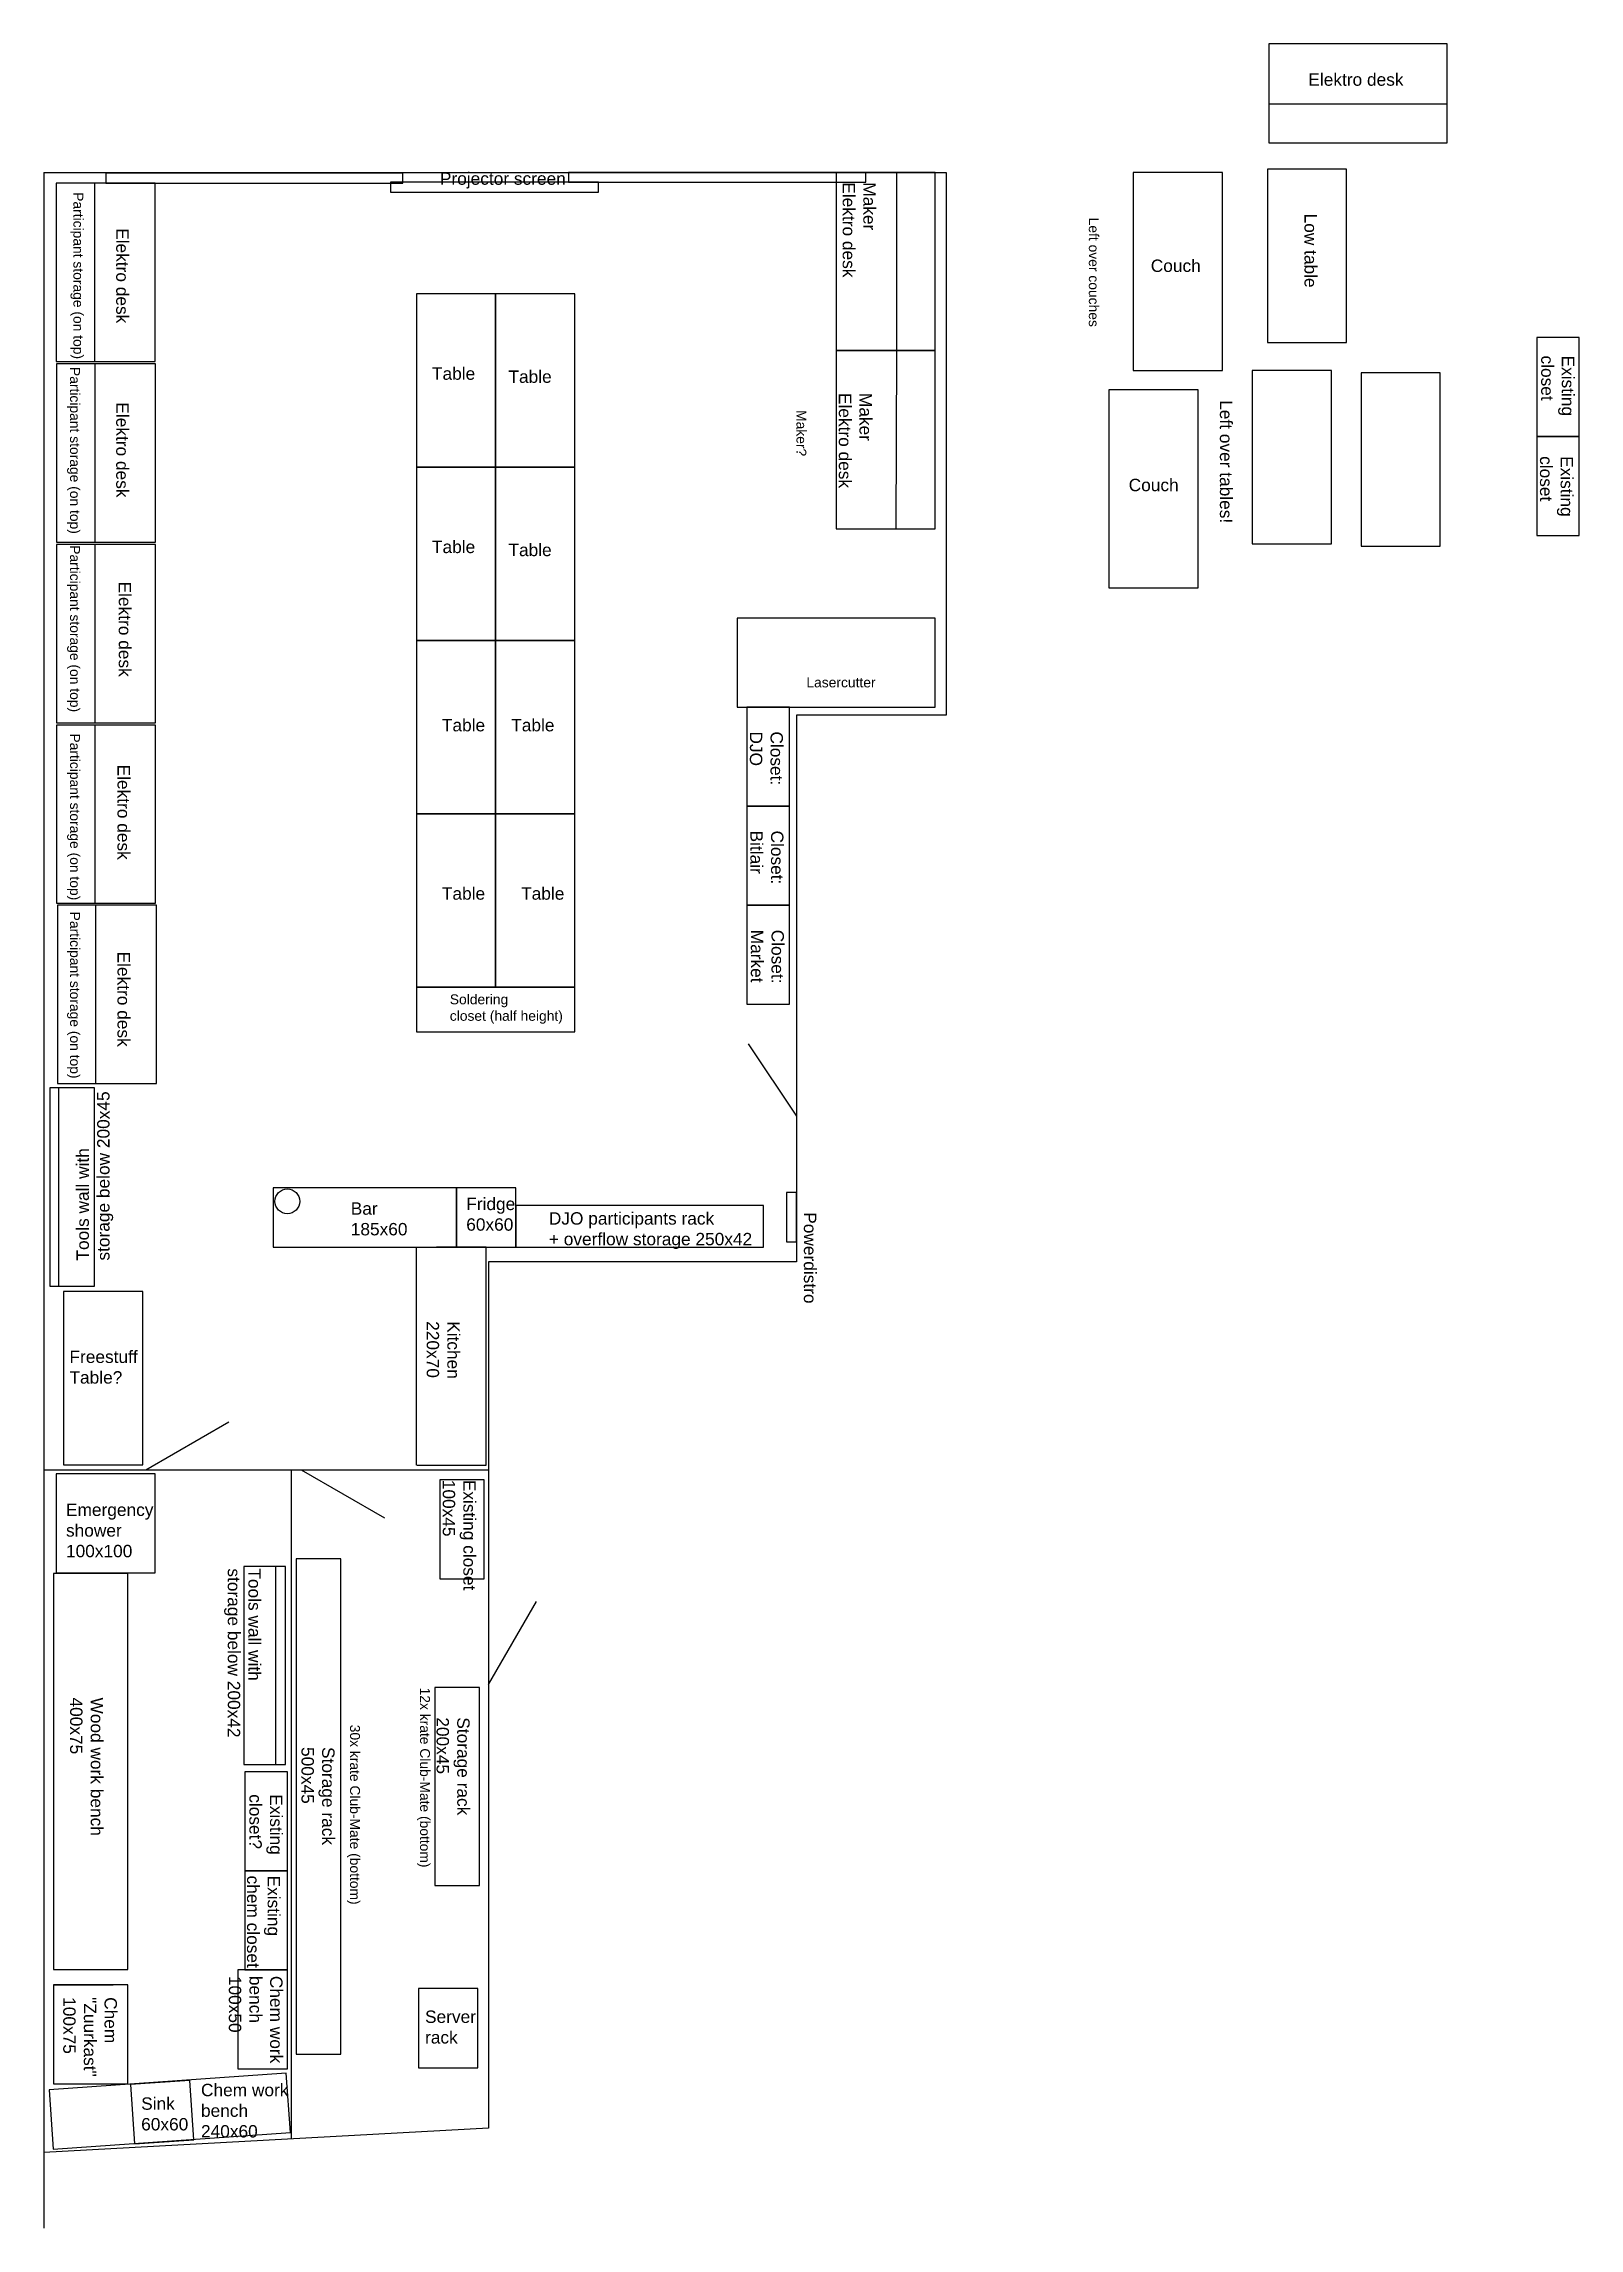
# Model space of a CAD drawing. Header units: centimetres. Extents: x 200 to 1750, y -1876 to 330.
import ezdxf

# ---------------------------------------------------------------- set-up
doc = ezdxf.new("R2010")
doc.units = ezdxf.units.CM
doc.layers.get('0').update_dxf_attribs({"lineweight": 25, "true_color": 0xffffff})
for name, color, linetype, lineweight, true_color in [('Bar', 178, 'Continuous', 25, 0x000000), ('Chem stuff', 136, 'Continuous', 25, 0x008080), ('Closets', 178, 'Continuous', 25, 0x000000), ('Couches', 2, 'Continuous', 25, 0xffff00), ('Desks', 1, 'Continuous', 25, 0xff0000), ('Dimensions', 253, 'Continuous', 25, 0xa0a0a4), ('DJO-participants', 178, 'Continuous', 25, 0x000000), ('Doors', 5, 'Continuous', 25, 0x0000ff), ('Fridge', 216, 'Continuous', 25, 0x800080), ('Kitchen', 178, 'Continuous', 25, 0x000000), ('Lasercutter', 253, 'Continuous', 25, 0xa0a0a4), ('Participant storage', 178, 'Continuous', 25, 0x000000), ('Pipe', 178, 'Continuous', 25, 0x000000), ('Powerdistro', 178, 'Continuous', 25, 0x000000), ('Projector-screen', 178, 'Continuous', 25, 0x000000), ('Serverrack', 178, 'Continuous', 25, 0x000000), ('Storage', 178, 'Continuous', 25, 0x000000), ('Tables', 3, 'Continuous', 25, 0x00ff00), ('Tools wall', 178, 'Continuous', 25, 0x000000), ('Walls', 178, 'Continuous', 25, 0x000000), ('Windows', 5, 'Continuous', 25, 0x0000ff), ('Wood works', 178, 'Continuous', 25, 0x000000)]:
    doc.layers.add(name, color=color, linetype=linetype, lineweight=lineweight, true_color=true_color)
doc.styles.add('textstyle11', font='')
doc.styles.add('textstyle118', font='')
doc.styles.add('textstyle119', font='')
doc.styles.add('textstyle12', font='')
doc.styles.add('textstyle13', font='')
doc.styles.add('textstyle14', font='')
doc.styles.add('textstyle15', font='')
doc.styles.add('textstyle16', font='')
doc.styles.add('textstyle17', font='')
doc.styles.add('textstyle18', font='')
doc.styles.add('textstyle19', font='')
doc.styles.add('textstyle20', font='')
doc.styles.add('textstyle21', font='')
doc.styles.add('textstyle22', font='')
doc.styles.add('textstyle23', font='')
doc.styles.add('textstyle24', font='')
doc.styles.add('textstyle25', font='')
doc.styles.add('textstyle26', font='')
doc.styles.add('textstyle27', font='')
doc.styles.add('textstyle28', font='')
doc.styles.add('textstyle29', font='')
doc.styles.add('textstyle30', font='')
doc.styles.add('textstyle31', font='')
doc.styles.add('textstyle32', font='')
doc.styles.add('textstyle33', font='')
doc.styles.add('textstyle34', font='')
doc.styles.add('textstyle35', font='')
doc.styles.add('textstyle36', font='')
doc.styles.add('textstyle37', font='')
doc.styles.add('textstyle38', font='')
doc.styles.add('textstyle39', font='')
doc.styles.add('textstyle40', font='')
doc.styles.add('textstyle41', font='')
doc.styles.add('textstyle42', font='')
doc.styles.add('textstyle43', font='')
doc.styles.add('textstyle44', font='')
doc.styles.add('textstyle45', font='')
doc.styles.add('textstyle46', font='')
doc.styles.add('textstyle47', font='')
doc.styles.add('textstyle48', font='')
doc.styles.add('textstyle49', font='')
doc.styles.add('textstyle50', font='')
doc.styles.add('textstyle51', font='')
doc.styles.add('textstyle52', font='')
doc.styles.add('textstyle53', font='')
doc.styles.add('textstyle54', font='')
doc.styles.add('textstyle55', font='')
doc.styles.add('textstyle56', font='')
doc.styles.add('textstyle57', font='')
doc.styles.add('textstyle58', font='')
doc.styles.add('textstyle59', font='')
doc.styles.add('textstyle60', font='')
doc.styles.add('textstyle61', font='')
doc.styles.add('textstyle62', font='')
doc.styles.add('textstyle63', font='')
doc.styles.add('textstyle64', font='')
doc.styles.add('textstyle65', font='')
doc.styles.get('textstyle11').set_extended_font_data('Arial')
doc.styles.get('textstyle118').set_extended_font_data('Arial')
doc.styles.get('textstyle119').set_extended_font_data('Arial')
doc.styles.get('textstyle12').set_extended_font_data('Arial')
doc.styles.get('textstyle13').set_extended_font_data('Arial')
doc.styles.get('textstyle14').set_extended_font_data('Arial')
doc.styles.get('textstyle15').set_extended_font_data('Arial')
doc.styles.get('textstyle16').set_extended_font_data('Arial')
doc.styles.get('textstyle17').set_extended_font_data('Arial')
doc.styles.get('textstyle18').set_extended_font_data('Arial')
doc.styles.get('textstyle19').set_extended_font_data('Arial')
doc.styles.get('textstyle20').set_extended_font_data('Arial')
doc.styles.get('textstyle21').set_extended_font_data('Arial')
doc.styles.get('textstyle22').set_extended_font_data('Arial')
doc.styles.get('textstyle23').set_extended_font_data('Arial')
doc.styles.get('textstyle24').set_extended_font_data('Arial')
doc.styles.get('textstyle25').set_extended_font_data('Arial')
doc.styles.get('textstyle26').set_extended_font_data('Arial')
doc.styles.get('textstyle27').set_extended_font_data('Arial')
doc.styles.get('textstyle28').set_extended_font_data('Arial')
doc.styles.get('textstyle29').set_extended_font_data('Arial')
doc.styles.get('textstyle30').set_extended_font_data('Arial')
doc.styles.get('textstyle31').set_extended_font_data('Arial')
doc.styles.get('textstyle32').set_extended_font_data('Arial')
doc.styles.get('textstyle33').set_extended_font_data('Arial')
doc.styles.get('textstyle34').set_extended_font_data('Arial')
doc.styles.get('textstyle35').set_extended_font_data('Arial')
doc.styles.get('textstyle36').set_extended_font_data('Arial')
doc.styles.get('textstyle37').set_extended_font_data('Arial')
doc.styles.get('textstyle38').set_extended_font_data('Arial')
doc.styles.get('textstyle39').set_extended_font_data('Arial')
doc.styles.get('textstyle40').set_extended_font_data('Arial')
doc.styles.get('textstyle41').set_extended_font_data('Arial')
doc.styles.get('textstyle42').set_extended_font_data('Arial')
doc.styles.get('textstyle43').set_extended_font_data('Arial')
doc.styles.get('textstyle44').set_extended_font_data('Arial')
doc.styles.get('textstyle45').set_extended_font_data('Arial')
doc.styles.get('textstyle46').set_extended_font_data('Arial')
doc.styles.get('textstyle47').set_extended_font_data('Arial')
doc.styles.get('textstyle48').set_extended_font_data('Arial')
doc.styles.get('textstyle49').set_extended_font_data('Arial')
doc.styles.get('textstyle50').set_extended_font_data('Arial')
doc.styles.get('textstyle51').set_extended_font_data('Arial')
doc.styles.get('textstyle52').set_extended_font_data('Arial')
doc.styles.get('textstyle53').set_extended_font_data('Arial')
doc.styles.get('textstyle54').set_extended_font_data('Arial')
doc.styles.get('textstyle55').set_extended_font_data('Arial')
doc.styles.get('textstyle56').set_extended_font_data('Arial')
doc.styles.get('textstyle57').set_extended_font_data('Arial')
doc.styles.get('textstyle58').set_extended_font_data('Arial')
doc.styles.get('textstyle59').set_extended_font_data('Arial')
doc.styles.get('textstyle60').set_extended_font_data('Arial')
doc.styles.get('textstyle61').set_extended_font_data('Arial')
doc.styles.get('textstyle62').set_extended_font_data('Arial')
doc.styles.get('textstyle63').set_extended_font_data('Arial')
doc.styles.get('textstyle64').set_extended_font_data('Arial')
doc.styles.get('textstyle65').set_extended_font_data('Arial')

msp = doc.modelspace()

# ---------------------------------------------------------------- linework, layer by layer
for p, q in [((644.8, -1120.2), (599.8, -1120.2)), ((599.8, -1120.2), (599.8, -1220.2)), ((644.8, -1220.2), (644.8, -1120.2)), ((599.8, -1220.2), (644.8, -1220.2))]:
    msp.add_line(p, q)
at = {"layer": 'Bar'}
for p, q in [((616.6, -825.3), (431.6, -825.3)), ((431.6, -825.3), (431.6, -885.3)), ((616.6, -885.3), (616.6, -825.3)), ((431.6, -885.3), (616.6, -885.3))]:
    msp.add_line(p, q, dxfattribs=at)
at = {"layer": 'Chem stuff'}
for p, q in [((312.5, -1114.2), (212.5, -1114.2)), ((212.5, -1114.2), (212.5, -1214.2)), ((312.5, -1214.2), (312.5, -1114.2)), ((212.5, -1214.2), (312.5, -1214.2)), ((446, -1515), (403, -1515)), ((403, -1515), (403, -1615)), ((446, -1615), (446, -1515)), ((285, -1630), (210, -1630)), ((210, -1630), (210, -1730)), ((210, -1630), (270, -1630)), ((285, -1730), (285, -1630)), ((446, -1615), (396, -1615)), ((396, -1615), (396, -1715)), ((403, -1615), (446, -1615)), ((446, -1715), (446, -1615)), ((444.9, -1719.4), (205.5, -1736.2)), ((396, -1715), (446, -1715)), ((449.1, -1779.3), (444.9, -1719.4)), ((205.5, -1736.2), (209.7, -1796)), ((210, -1730), (285, -1730)), ((347.4, -1726.7), (287.5, -1730.9)), ((287.5, -1730.9), (291.7, -1790.7)), ((351.6, -1786.6), (347.4, -1726.7)), ((209.7, -1796), (449.1, -1779.3)), ((291.7, -1790.7), (351.6, -1786.6))]:
    msp.add_line(p, q, dxfattribs=at)
at = {"layer": 'Closets'}
for p, q in [((953, -340), (910, -340)), ((910, -340), (910, -440)), ((953, -440), (953, -340)), ((910, -440), (953, -440)), ((953, -440), (910, -440)), ((910, -440), (910, -540)), ((953, -540), (953, -440)), ((910, -540), (953, -540)), ((953, -540), (910, -540)), ((910, -540), (910, -640)), ((953, -640), (953, -540)), ((736.3, -622.7), (576.3, -622.7)), ((576.3, -622.7), (576.3, -667.7)), ((736.3, -667.7), (736.3, -622.7)), ((910, -640), (953, -640)), ((576.3, -667.7), (736.3, -667.7)), ((926.6, -843.3), (676.6, -843.3)), ((676.6, -843.3), (676.6, -885.3)), ((926.6, -885.3), (926.6, -843.3)), ((676.6, -885.3), (926.6, -885.3))]:
    msp.add_line(p, q, dxfattribs=at)
at = {"layer": 'Couches'}
for p, q in [((1390, 200), (1300, 200)), ((1300, 200), (1300, 0)), ((1390, 0), (1390, 200)), ((1300, 0), (1390, 0)), ((1365.4, -19.4), (1275.4, -19.4)), ((1275.4, -19.4), (1275.4, -219.4)), ((1365.4, -219.4), (1365.4, -19.4)), ((1275.4, -219.4), (1365.4, -219.4))]:
    msp.add_line(p, q, dxfattribs=at)
at = {"layer": 'Desks'}
for p, q in [((1616.8, 330), (1436.8, 330)), ((1436.8, 330), (1436.8, 230)), ((1616.8, 230), (1616.8, 330)), ((1616.8, 269), (1436.8, 269)), ((1436.8, 269), (1436.8, 230)), ((1616.8, 230), (1616.8, 269)), ((1436.8, 230), (1616.8, 230)), ((1436.8, 230), (1616.8, 230)), ((1100, 200), (1000, 200)), ((1000, 200), (1000, 20)), ((1099, 200), (1060, 200)), ((1100, 200), (1061, 200)), ((1061, 200), (1061, 20)), ((1100, 20), (1100, 200)), ((1100, 20), (1100, 200)), ((312.7, 189.1), (212.7, 189.1)), ((212.7, 189.1), (212.7, 9.1)), ((251.7, 189.1), (212.7, 189.1)), ((212.7, 189.1), (212.7, 9.1)), ((251.7, 9.1), (251.7, 189.1)), ((312.7, 9.1), (312.7, 189.1)), ((212.7, 9.1), (312.7, 9.1)), ((212.7, 9.1), (251.7, 9.1)), ((312.9, 6.6), (212.9, 6.6)), ((212.9, 6.6), (212.9, -173.4)), ((251.9, 6.6), (212.9, 6.6)), ((212.9, 6.6), (212.9, -173.4)), ((251.9, -173.4), (251.9, 6.6)), ((312.9, -173.4), (312.9, 6.6)), ((1000, 20), (1100, 20)), ((1100, 20), (1000, 20)), ((1100, 20), (1000, 20)), ((1000, 20), (1000, -160)), ((1099, 20), (1060, 20)), ((1061, 20), (1060.3, -160)), ((1061, 20), (1100, 20)), ((1100, -160), (1100, 20)), ((212.9, -173.4), (312.9, -173.4)), ((212.9, -173.4), (251.9, -173.4)), ((312.9, -175.7), (212.9, -175.7)), ((212.9, -175.7), (212.9, -355.7)), ((251.9, -175.7), (212.9, -175.7)), ((251.9, -355.7), (251.9, -175.7)), ((312.9, -355.7), (312.9, -175.7)), ((1000, -160), (1100, -160)), ((212.9, -355.7), (312.9, -355.7)), ((212.9, -355.7), (251.9, -355.7)), ((313, -358), (213, -358)), ((213, -358), (213, -538)), ((252, -358), (213, -358)), ((213, -358), (213, -538)), ((252, -538), (252, -358)), ((313, -538), (313, -358)), ((213, -538), (313, -538)), ((213, -538), (252, -538)), ((313.8, -539.9), (213.8, -539.9)), ((213.8, -539.9), (213.8, -719.9)), ((252.8, -539.9), (213.8, -539.9)), ((213.8, -539.9), (213.8, -719.9)), ((252.8, -719.9), (252.8, -539.9)), ((313.8, -719.9), (313.8, -539.9)), ((213.8, -719.9), (313.8, -719.9)), ((213.8, -719.9), (252.8, -719.9))]:
    msp.add_line(p, q, dxfattribs=at)
at = {"layer": 'Dimensions'}
for p, q in [((1100, -250), (900, -250)), ((900, -250), (900, -340)), ((1100, -340), (1100, -250)), ((900, -340), (1100, -340))]:
    msp.add_line(p, q, dxfattribs=at)
at = {"layer": 'Doors'}
for p, q in [((960, -656), (960, -753)), ((911.2, -680), (960, -753)), ((303, -1110), (387, -1061.5)), ((303, -1110), (400, -1110)), ((460, -1110), (557, -1110)), ((460, -1110), (544, -1158.5)), ((649, -1230), (649, -1327)), ((649, -1327), (697.5, -1243))]:
    msp.add_line(p, q, dxfattribs=at)
at = {"layer": 'Fridge'}
for p, q in [((676.6, -825.3), (616.6, -825.3)), ((616.6, -825.3), (616.6, -885.3)), ((676.6, -885.3), (676.6, -825.3)), ((616.6, -885.3), (676.6, -885.3))]:
    msp.add_line(p, q, dxfattribs=at)
at = {"layer": 'Kitchen'}
for p, q in [((576, -885.3), (576, -1105.3)), ((646.6, -885.3), (596.6, -885.3)), ((646.6, -1105.3), (646.6, -885.3)), ((576.6, -1105.3), (646.6, -1105.3))]:
    msp.add_line(p, q, dxfattribs=at)
at = {"layer": 'Pipe'}
msp.add_circle((446, -839), 12.5, dxfattribs=at)
at = {"layer": 'Powerdistro'}
for p, q in [((960, -830), (950, -830)), ((950, -830), (950, -880)), ((960, -880), (960, -830)), ((950, -880), (960, -880))]:
    msp.add_line(p, q, dxfattribs=at)
at = {"layer": 'Projector-screen'}
for p, q in [((760, 190), (550, 190)), ((550, 190), (550, 180)), ((550, 180), (760, 180)), ((760, 180), (760, 190))]:
    msp.add_line(p, q, dxfattribs=at)
at = {"layer": 'Serverrack'}
for p, q in [((638.3, -1633.8), (578.3, -1633.8)), ((578.3, -1633.8), (578.3, -1713.8)), ((638.3, -1713.8), (638.3, -1633.8)), ((578.3, -1713.8), (638.3, -1713.8))]:
    msp.add_line(p, q, dxfattribs=at)
at = {"layer": 'Storage'}
for p, q in [((1750.3, 33.3), (1707.3, 33.3)), ((1707.3, 33.3), (1707.3, -66.7)), ((1750.3, -66.7), (1750.3, 33.3)), ((1750.3, -66.7), (1707.3, -66.7)), ((1707.3, -66.7), (1707.3, -166.7)), ((1707.3, -66.7), (1750.3, -66.7)), ((1750.3, -166.7), (1750.3, -66.7)), ((1707.3, -166.7), (1750.3, -166.7)), ((251.3, -724.5), (206.3, -724.5)), ((206.3, -724.5), (206.3, -924.5)), ((251.3, -924.5), (251.3, -724.5)), ((206.3, -924.5), (251.3, -924.5)), ((500, -1200), (455, -1200)), ((455, -1200), (455, -1700)), ((500, -1700), (500, -1200)), ((640, -1330), (595, -1330)), ((595, -1330), (595, -1530)), ((640, -1530), (640, -1330)), ((595, -1530), (640, -1530)), ((455, -1700), (500, -1700))]:
    msp.add_line(p, q, dxfattribs=at)
at = {"layer": 'Tables'}
for p, q in [((1515.4, 203.4), (1435.4, 203.4)), ((1435.4, 203.4), (1435.4, 28.4)), ((1515.4, 28.4), (1515.4, 203.4)), ((656.3, 77.3), (576.3, 77.3)), ((576.3, 77.3), (576.3, -97.7)), ((656.3, -97.7), (656.3, 77.3)), ((736.3, 77.3), (656.3, 77.3)), ((656.3, 77.3), (656.3, -97.7)), ((736.3, -97.7), (736.3, 77.3)), ((1435.4, 28.4), (1515.4, 28.4)), ((1500, 0), (1420, 0)), ((1420, 0), (1420, -175)), ((1500, -175), (1500, 0)), ((1610, -2.5), (1530, -2.5)), ((1530, -2.5), (1530, -177.5)), ((1610, -177.5), (1610, -2.5)), ((576.3, -97.7), (656.3, -97.7)), ((656.3, -97.7), (576.3, -97.7)), ((576.3, -97.7), (576.3, -272.7)), ((656.3, -97.7), (576.3, -97.7)), ((656.3, -272.7), (656.3, -97.7)), ((656.3, -97.7), (736.3, -97.7)), ((736.3, -97.7), (656.3, -97.7)), ((656.3, -97.7), (656.3, -272.7)), ((736.3, -97.7), (656.3, -97.7)), ((736.3, -272.7), (736.3, -97.7)), ((1420, -175), (1500, -175)), ((1530, -177.5), (1610, -177.5)), ((576.3, -272.7), (656.3, -272.7)), ((656.3, -272.7), (576.3, -272.7)), ((576.3, -272.7), (576.3, -447.7)), ((656.3, -272.7), (736.3, -272.7)), ((656.3, -447.7), (656.3, -272.7)), ((736.3, -272.7), (656.3, -272.7)), ((656.3, -272.7), (656.3, -447.7)), ((736.3, -447.7), (736.3, -272.7)), ((576.3, -447.7), (656.3, -447.7)), ((656.3, -447.7), (576.3, -447.7)), ((576.3, -447.7), (576.3, -622.7)), ((656.3, -447.7), (736.3, -447.7)), ((656.3, -622.7), (656.3, -447.7)), ((736.3, -447.7), (656.3, -447.7)), ((656.3, -447.7), (656.3, -622.7)), ((736.3, -622.7), (736.3, -447.7)), ((576.3, -622.7), (656.3, -622.7)), ((656.3, -622.7), (736.3, -622.7)), ((300, -930), (220, -930)), ((220, -930), (220, -1105)), ((300, -1105), (300, -930)), ((220, -1105), (300, -1105))]:
    msp.add_line(p, q, dxfattribs=at)
at = {"layer": 'Tools wall'}
for p, q in [((215.1, -724.5), (215.1, -924.5)), ((251.3, -724.5), (241.3, -724.5)), ((251.3, -924.5), (251.3, -724.5)), ((241.3, -924.5), (251.3, -924.5))]:
    msp.add_line(p, q, dxfattribs=at)
at = {"layer": 'Walls'}
for p, q in [((200, 200), (1111, 200)), ((200, 200), (200, -1876)), ((1111, 200), (1111, -348)), ((1111, -348), (960, -348)), ((960, -348), (960, -656)), ((960, -753), (960, -900)), ((960, -900), (649, -900)), ((649, -900), (649, -1775)), ((200, -1110), (649, -1110)), ((450, -1110), (450, -1785.9)), ((649, -1775), (200, -1799.6))]:
    msp.add_line(p, q, dxfattribs=at)
at = {"layer": 'Windows'}
for p, q in [((562.7, 199.1), (262.7, 199.1)), ((262.7, 199.1), (262.7, 189.1)), ((562.7, 189.1), (562.7, 199.1)), ((1030, 200), (730, 200)), ((730, 200), (730, 190)), ((1030, 190), (1030, 200)), ((262.7, 189.1), (562.7, 189.1)), ((730, 190), (1030, 190))]:
    msp.add_line(p, q, dxfattribs=at)
at = {"layer": 'Wood works'}
for p, q in [((444, -1207.7), (402, -1207.7)), ((402, -1207.7), (402, -1407.7)), ((444, -1207.7), (434, -1207.7)), ((434, -1207.7), (434, -1407.7)), ((444, -1407.7), (444, -1207.7)), ((444, -1407.7), (444, -1207.7)), ((284.9, -1214.7), (209.9, -1214.7)), ((209.9, -1214.7), (209.9, -1614.7)), ((284.9, -1614.7), (284.9, -1214.7)), ((402, -1407.7), (444, -1407.7)), ((434, -1407.7), (444, -1407.7)), ((446, -1415), (403, -1415)), ((403, -1415), (403, -1515)), ((446, -1515), (446, -1415)), ((403, -1515), (446, -1515)), ((209.9, -1614.7), (284.9, -1614.7))]:
    msp.add_line(p, q, dxfattribs=at)

# ---------------------------------------------------------------- texts
at = {"layer": 'Bar', "insert": (510, -840), "char_height": 1, "attachment_point": 1, "style": 'textstyle27'}
msp.add_mtext('\\H12.5;Bar\\P185x60', dxfattribs=at)
at = {"layer": 'Chem stuff', "char_height": 1, "attachment_point": 1}
for s, insert, style in [('\\H12.5;Emergency\\Pshower\\P100x100', (222.5, -1144.2), 'textstyle39'), ('\\H12.5;Chem work \\Pbench\\P240x60', (358.8, -1730.1), 'textstyle40'), ('\\H12.5;Sink \\P60x60', (298.4, -1743.8), 'textstyle47')]:
    msp.add_mtext(s, dxfattribs=dict(at, insert=insert, style=style))
at = {"layer": 'Chem stuff', "char_height": 1, "attachment_point": 1, "rotation": 270}
for s, insert, style in [('\\H12.5;Existing \\Pchem closet', (438.6, -1519.8), 'textstyle44'), ('\\H12.5;Chem work \\Pbench\\P100x50', (441.1, -1621.1), 'textstyle41'), ('\\H12.5;Chem\\P"Zuurkast"\\P100x75', (273.9, -1642.6), 'textstyle42')]:
    msp.add_mtext(s, dxfattribs=dict(at, insert=insert, style=style))
at = {"layer": 'Closets', "char_height": 1, "attachment_point": 1, "rotation": 270}
for s, insert, style in [('\\H12.5;Closet:\\PDJO', (946.3, -364.5), 'textstyle11'), ('\\H12.5;Closet:\\PBitlair', (946.8, -464.6), 'textstyle12'), ('\\H12.5;Closet:\\PMarket', (947.3, -564.7), 'textstyle13')]:
    msp.add_mtext(s, dxfattribs=dict(at, insert=insert, style=style))
at = {"layer": 'Closets', "insert": (610, -630), "char_height": 1, "attachment_point": 1, "style": 'textstyle60'}
msp.add_mtext('\\H10;Soldering\\Pcloset (half height)', dxfattribs=at)
at = {"layer": 'Couches', "insert": (1265.2, 154.3), "char_height": 1, "attachment_point": 1, "rotation": 270, "style": 'textstyle59'}
msp.add_mtext('\\H10;Left over couches', dxfattribs=at)
at = {"layer": 'Couches', "char_height": 1, "attachment_point": 1}
for insert, style in [((1317.7, 112), 'textstyle15'), ((1295.4, -109.4), 'textstyle14')]:
    msp.add_mtext('\\H12.5;Couch', dxfattribs=dict(at, insert=insert, style=style))
at = {"layer": 'Desks', "insert": (1476.8, 300), "char_height": 1, "attachment_point": 1, "style": 'textstyle53'}
msp.add_mtext('\\H12.5;Elektro desk', dxfattribs=at)
at = {"layer": 'Desks', "char_height": 1, "attachment_point": 1, "rotation": 270}
for s, insert, style in [('\\H12.5;Maker\\PElektro desk', (1040, 190), 'textstyle65'), ('\\H12.5;Elektro desk', (285.7, 143.7), 'textstyle48'), ('\\H12.5;Elektro desk', (285.7, -32.2), 'textstyle49'), ('\\H12.5;Maker\\PElektro desk', (1036.1, -22.7), 'textstyle64'), ('\\H12.5;Elektro desk', (288.3, -213.2), 'textstyle50'), ('\\H12.5;Elektro desk', (287, -398), 'textstyle51'), ('\\H12.5;Elektro desk', (287, -586.8), 'textstyle52')]:
    msp.add_mtext(s, dxfattribs=dict(at, insert=insert, style=style))
at = {"layer": 'DJO-participants', "insert": (710, -850), "char_height": 1, "attachment_point": 1, "style": 'textstyle28'}
msp.add_mtext('\\H12.5;DJO participants rack\\P+ overflow storage 250x42', dxfattribs=at)
at = {"layer": 'Fridge', "insert": (626.6, -835.3), "char_height": 1, "attachment_point": 1, "style": 'textstyle25'}
msp.add_mtext('\\H12.5;Fridge\\P60x60', dxfattribs=at)
at = {"layer": 'Kitchen', "char_height": 1, "attachment_point": 1, "rotation": 270}
for s, insert, style in [('\\H12.5;Kitchen\\P220x70', (620, -960), 'textstyle26'), ('\\H10;12x krate Club-Mate (bottom)', (590, -1330), 'textstyle62'), ('\\H10;30x krate Club-Mate (bottom)', (519.3, -1367.5), 'textstyle61')]:
    msp.add_mtext(s, dxfattribs=dict(at, insert=insert, style=style))
at = {"layer": 'Lasercutter', "insert": (970, -40), "char_height": 1, "attachment_point": 1, "rotation": 270, "style": 'textstyle118'}
msp.add_mtext('\\H10;Maker?', dxfattribs=at)
at = {"layer": 'Lasercutter', "insert": (970, -310), "char_height": 1, "attachment_point": 1, "style": 'textstyle119'}
msp.add_mtext('\\H10;Lasercutter', dxfattribs=at)
at = {"layer": 'Participant storage', "char_height": 1, "attachment_point": 1, "rotation": 270}
for insert, style in [((240, 180), 'textstyle58'), ((236.6, 3.5), 'textstyle57'), ((236.6, -176.5), 'textstyle56'), ((236.6, -366.5), 'textstyle55'), ((236.6, -546.5), 'textstyle54')]:
    msp.add_mtext('\\H10;Participant storage (on top)', dxfattribs=dict(at, insert=insert, style=style))
at = {"layer": 'Powerdistro', "insert": (980, -850), "char_height": 1, "attachment_point": 1, "rotation": 270, "style": 'textstyle37'}
msp.add_mtext('\\H12.5;Powerdistro', dxfattribs=at)
at = {"layer": 'Projector-screen', "insert": (600, 200), "char_height": 1, "attachment_point": 1, "style": 'textstyle30'}
msp.add_mtext('\\H12.5;Projector screen', dxfattribs=at)
at = {"layer": 'Serverrack', "insert": (585, -1656.1), "char_height": 1, "attachment_point": 1, "style": 'textstyle29'}
msp.add_mtext('\\H12.5;Server\\Prack', dxfattribs=at)
at = {"layer": 'Storage', "char_height": 1, "attachment_point": 1, "rotation": 270}
for s, insert, style in [('\\H12.5;Existing\\Pcloset', (1745.2, 15.1), 'textstyle36'), ('\\H12.5;Existing\\Pcloset', (1744, -86.5), 'textstyle35'), ('\\H12.5;Existing closet\\P100x45', (636.2, -1120.2), 'textstyle32'), ('\\H12.5;Storage rack\\P200x45', (630, -1360), 'textstyle33'), ('\\H12.5;Storage rack\\P500x45', (493.6, -1390), 'textstyle34')]:
    msp.add_mtext(s, dxfattribs=dict(at, insert=insert, style=style))
at = {"layer": 'Tables', "char_height": 1, "attachment_point": 1, "rotation": 270}
for s, insert, style in [('\\H12.5;Low table', (1485.4, 158.4), 'textstyle16'), ('\\H12.5;Left over tables!', (1400, -30), 'textstyle38')]:
    msp.add_mtext(s, dxfattribs=dict(at, insert=insert, style=style))
at = {"layer": 'Tables', "char_height": 1, "attachment_point": 1}
for s, insert, style in [('\\H12.5;Table', (592, 3.1), 'textstyle20'), ('\\H12.5;Table', (669.2, 0), 'textstyle18'), ('\\H12.5;Table', (592, -171.9), 'textstyle19'), ('\\H12.5;Table', (669.2, -175), 'textstyle17'), ('\\H12.5;Table', (602, -351.9), 'textstyle21'), ('\\H12.5;Table', (672, -351.9), 'textstyle22'), ('\\H12.5;Table', (602, -521.9), 'textstyle23'), ('\\H12.5;Table', (682, -521.9), 'textstyle24'), ('\\H12.5;Freestuff\\PTable?', (226, -989.7), 'textstyle63')]:
    msp.add_mtext(s, dxfattribs=dict(at, insert=insert, style=style))
at = {"layer": 'Tools wall', "insert": (233.1, -898.8), "char_height": 1, "attachment_point": 1, "rotation": 90, "style": 'textstyle31'}
msp.add_mtext('\\H12.5;Tools wall with \\Pstorage below 200x45', dxfattribs=at)
at = {"layer": 'Wood works', "char_height": 1, "attachment_point": 1, "rotation": 270}
for s, insert, style in [('\\H12.5;Tools wall with\\Pstorage below 200x42', (419.2, -1209.6), 'textstyle46'), ('\\H12.5;Wood work bench\\P400x75', (260, -1340), 'textstyle43'), ('\\H12.5;Existing\\Pcloset?', (441, -1437.7), 'textstyle45')]:
    msp.add_mtext(s, dxfattribs=dict(at, insert=insert, style=style))

doc.saveas('drawing.dxf')
